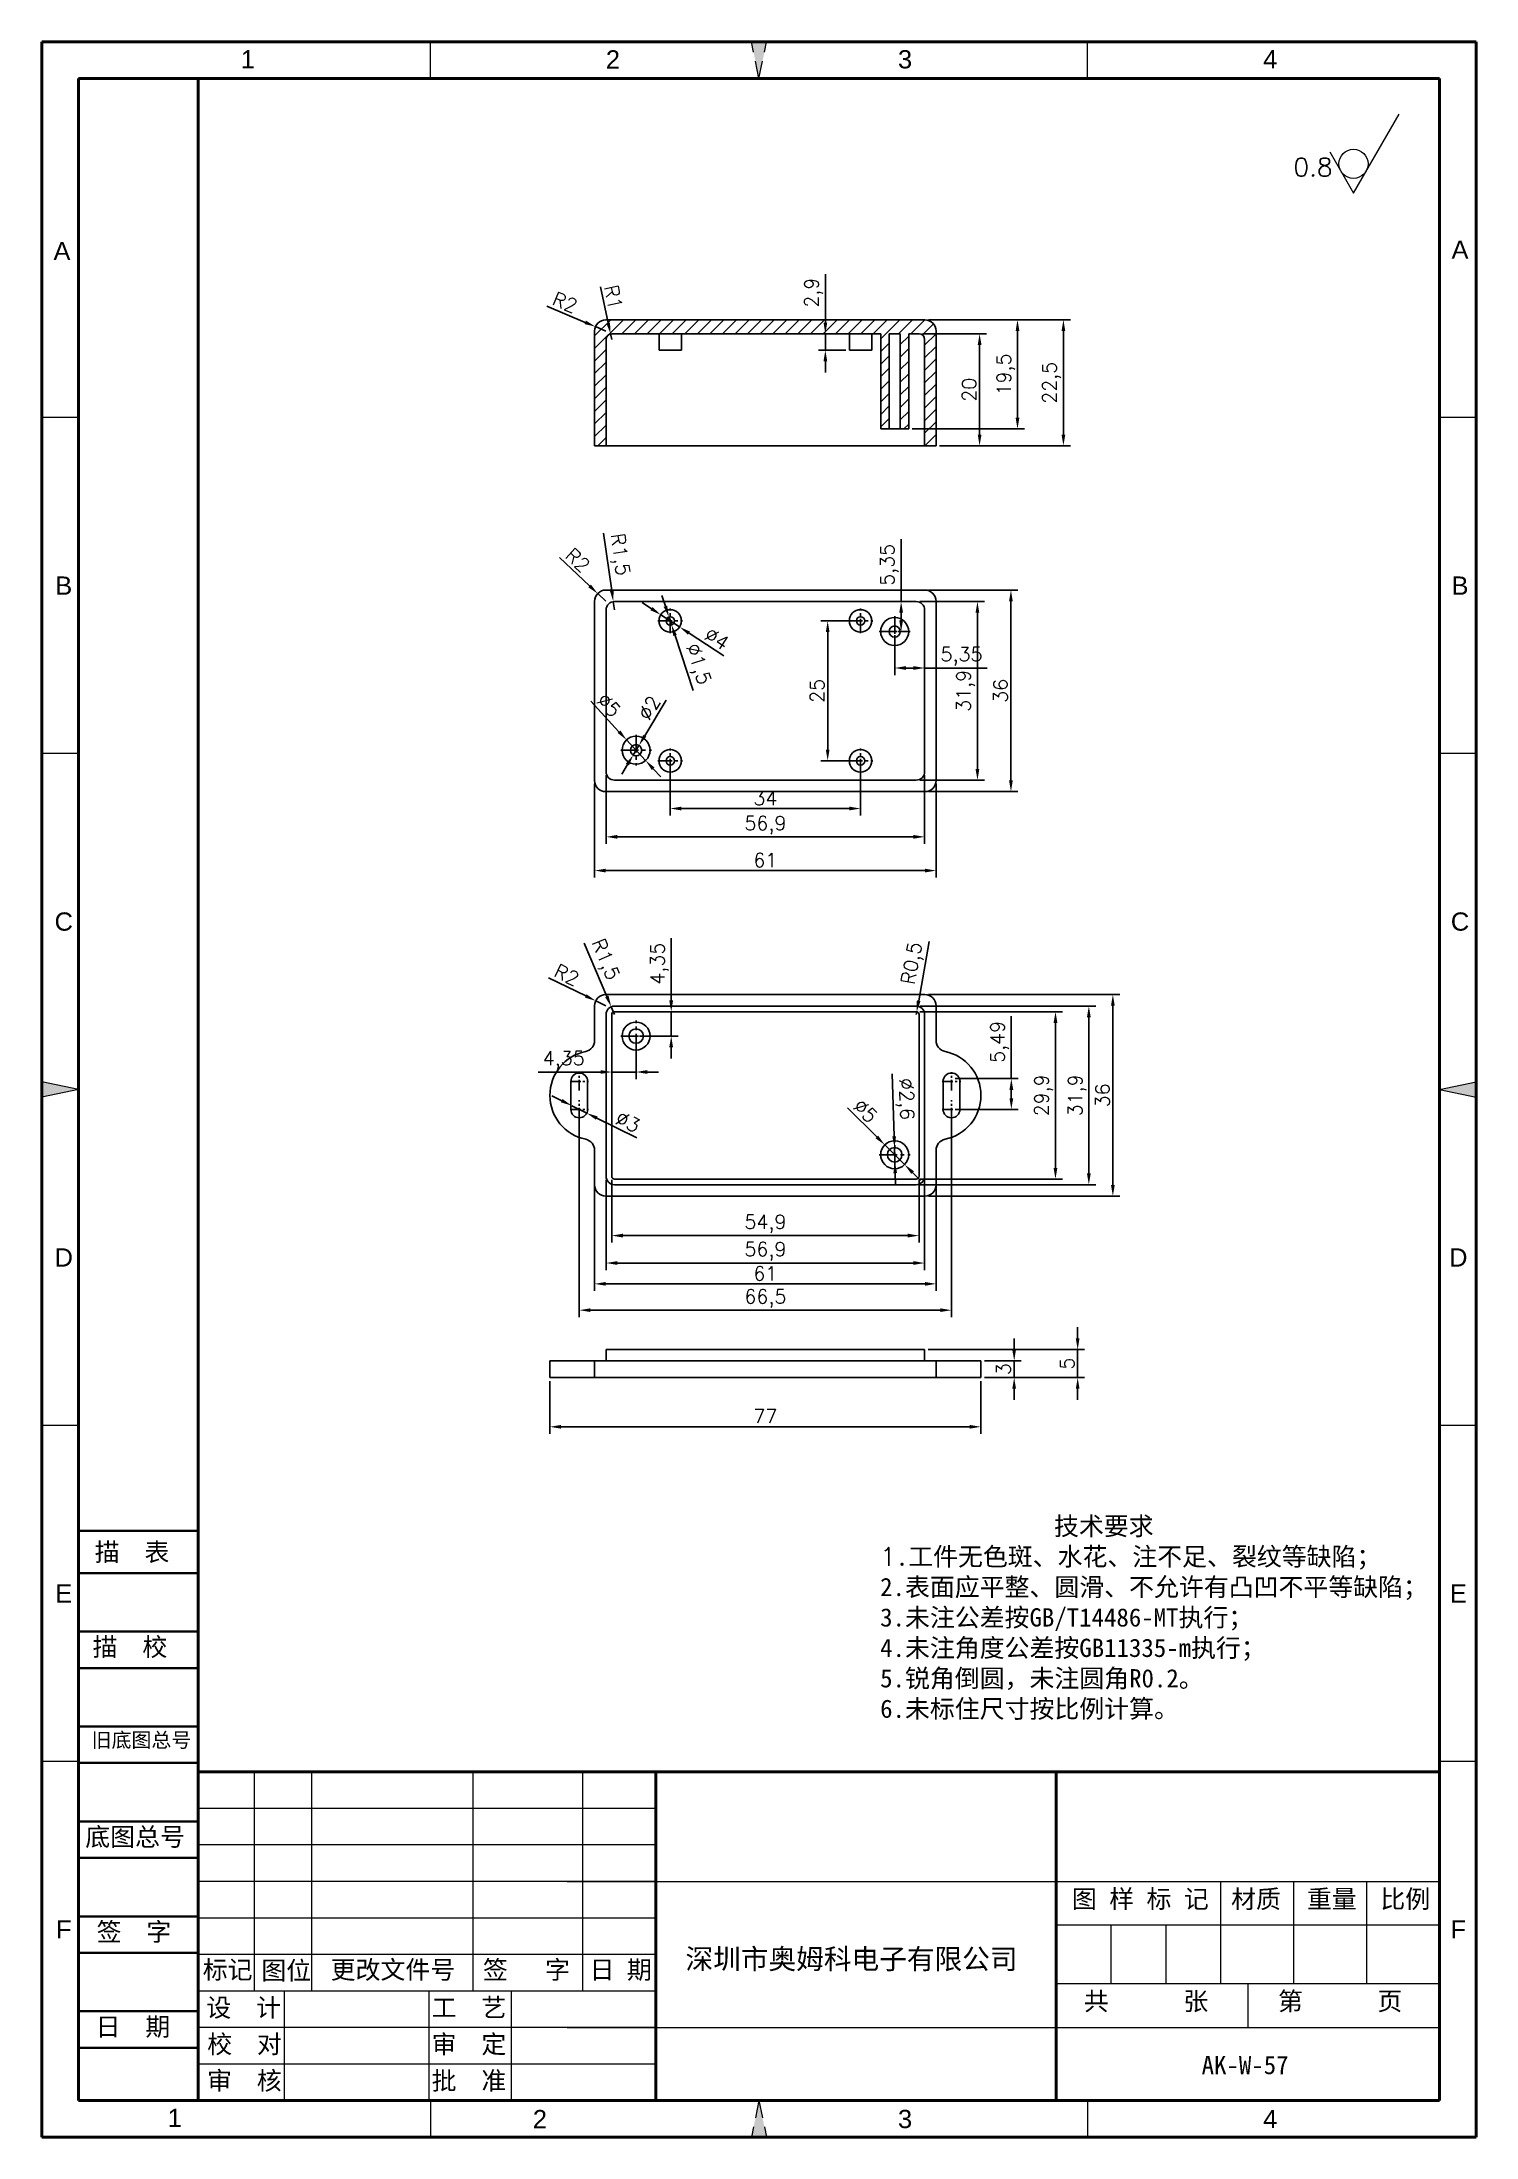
# Model space of a CAD drawing. Header units: millimetres. Extents: x 16928 to 17184, y 609 to 983.
import ezdxf
from ezdxf.enums import TextEntityAlignment as Align

# ---------------------------------------------------------------- set-up
doc = ezdxf.new("R2010")
doc.units = ezdxf.units.MM
for name, pattern in [('ACAD_ISO10W100', [18, 12, -3, 0, -3]), ('CENTER', [50.8, 31.75, -6.35, 6.35, -6.35]), ('HIDDEN2', [4.7625, 3.175, -1.5875])]:
    doc.linetypes.add(name, pattern=pattern)
for name, color, linetype, lineweight in [('dim', 82, 'Continuous', 9), ('图层1', 7, 'ACAD_ISO10W100', 15), ('图层2', 7, 'Continuous', 30), ('图层3', 7, 'Continuous', 15), ('图层4', 7, 'Continuous', 40), ('图层5', 7, 'HIDDEN2', 15), ('细实线', 3, 'Continuous', 18)]:
    doc.layers.add(name, color=color, linetype=linetype, lineweight=lineweight)
doc.layers.add('尺寸线', color=7, linetype='Continuous')
doc.styles.get("Standard").update_dxf_attribs({"font": 'txt', "bigfont": 'gbcbig.shx'})
doc.styles.add('样式 3', font='arial.ttf', dxfattribs={"height": 3.8})
doc.dimstyles.new('ISO-25', dxfattribs={"dimtxt": 2.5, "dimasz": 2.5, "dimexe": 1.25, "dimexo": 0.625, "dimtad": 1, "dimtxsty": 'Standard', "dimcen": 2.5, "dimadec": 0, "dimazin": 0, "dimtfac": 1, "dimtmove": 0, "dimatfit": 3, "dimfxl": 0, "dimarcsym": 0})

msp = doc.modelspace()

# ---------------------------------------------------------------- texts
at = {"layer": '图层1', "color": 0, "style": '样式 3'}
for s, p in [('B', (16931.881, 885.663)), ('B', (17181.314, 885.663)), ('C', (16931.881, 825.654)), ('C', (17181.314, 825.654)), ('D', (16931.881, 765.646)), ('D', (17181.008, 765.646)), ('E', (16931.881, 705.637)), ('E', (17181.008, 705.637)), ('F', (16931.881, 645.629)), ('F', (17181.008, 645.629))]:
    msp.add_text(s, height=3.261, dxfattribs=at).set_placement(p, align=Align.MIDDLE)
at = {"layer": '图层1', "color": 0, "attachment_point": 1}
for s, insert, char_height, width in [('{\\fSimSun|b0|i0|c134|p2;图 样 标 记}', (17111.979, 652.693), 3.26133, 40.46174), ('{\\fSimSun|b0|i0|c134|p2;材质 }', (17140.423, 652.68), 3.26133, 27.19987), ('{\\fSimSun|b0|i0|c134|p2;标记}', (16956.711, 640.046), 3.26133, 9.13172), ('{\\fSimSun|b0|i0|c134|p2;图位}', (16967.184, 639.914), 3.26133, 9.13172), ('{\\fSimSun|b0|i0|c134|p2;更改文件号}', (16979.566, 640.046), 3.26133, 27.19987), ('{\\fSimSun|b0|i0|c134|p2;深圳市奥姆科电子有限公司}', (17042.955, 642.156), 3.6237, 68.47092), ('{\\fSimSun|b0|i0|c134|p2;审  核}', (16957.478, 620.232), 3.26133, 26.44716), ('{\\fSimSun|b0|i0|c134|p2;批  准}', (16997.601, 620.232), 3.26133, 27.19987)]:
    msp.add_mtext(s, dxfattribs=dict(at, insert=insert, char_height=char_height, width=width))
at = {"layer": '图层2', "color": 0, "attachment_point": 1}
for s, insert, char_height, width in [('{\\fSimSun|b0|i0|c134|p2;描\\fSimSun|b0|i0|c0|p2;  \\fSimSun|b0|i0|c134|p2;表}', (16937.416, 714.666), 3.26129, 36.54498), ('{\\fSimSun|b0|i0|c134|p2;描\\fSimSun|b0|i0|c0|p2;  \\fSimSun|b0|i0|c134|p2;校}', (16937.044, 697.707), 3.26129, 36.54498), ('{\\fSimSun|b0|i0|c134|p2;旧底图总号}', (16936.86, 680.749), 2.60906, 36.54498), ('{\\fSimSun|b0|i0|c134|p2;底图总号}', (16935.729, 663.79), 3.26129, 36.54498), ('{\\fSimSun|b0|i0|c134|p2;重量 }', (17153.965, 652.68), 3.26133, 27.19987), ('{\\fSimSun|b0|i0|c134|p2;比例 }', (17167.086, 652.68), 3.26133, 27.19987), ('{\\fSimSun|b0|i0|c134|p2;签\\fSimSun|b0|i0|c0|p2;  \\fSimSun|b0|i0|c134|p2;字}', (16937.75, 646.831), 3.26129, 36.54498), ('{\\fSimSun|b0|i0|c134|p2;签   字}', (17006.762, 640.046), 3.26133, 27.19987), ('{\\fSimSun|b0|i0|c134|p2;日 期}', (17025.813, 640.046), 3.26133, 27.19987), ('{\\fSimSun|b0|i0|c134|p2;设  计}', (16957.352, 633.277), 3.26133, 25.28052), ('{\\fSimSun|b0|i0|c134|p2;工  艺}', (16997.601, 633.277), 3.26133, 27.19987), ('{\\fSimSun|b0|i0|c134|p2;共      张}', (17114.128, 634.43), 3.26133, 36.08359), ('{\\fSimSun|b0|i0|c134|p2;第      页}', (17148.806, 634.43), 3.26133, 33.49267), ('{\\fSimSun|b0|i0|c134|p2;日\\fSimSun|b0|i0|c0|p2;  \\fSimSun|b0|i0|c134|p2;期}', (16937.564, 629.872), 3.26129, 36.54498), ('{\\fSimSun|b0|i0|c134|p2;校  对}', (16957.509, 626.755), 3.26133, 23.64698), ('{\\fSimSun|b0|i0|c134|p2;审  定}', (16997.601, 626.755), 3.26133, 27.19987), ('{\\fSimSun|b0|i0|c134|p2;AK-W-57}', (17135.156, 623.017), 3.26133, 33.49267)]:
    msp.add_mtext(s, dxfattribs=dict(at, insert=insert, char_height=char_height, width=width))
at = {"layer": '图层3', "color": 0, "insert": (17077.726, 719.289), "char_height": 3.26133, "width": 154.47069, "attachment_point": 1}
msp.add_mtext('{\\fSimSun|b0|i0|c134|p54;              技术要求\\P}1{\\fSimSun|b0|i0|c134|p54;.工件无色斑、水花、注不足、裂纹等缺陷；\\P2.表面应平整、圆滑、不允许有凸凹不平等缺陷；\\P3.未注公差按GB/T14486-MT执行；\\P4.未注角度公差按GB11335-m执行；\\P5.锐角倒圆，未注圆角R0.2。}\\P{\\fSimSun|b0|i0|c134|p2;6.未标住尺寸按比例计算。}', dxfattribs=at)
at = {"layer": '图层5', "color": 0, "style": '样式 3'}
for s, p in [('1', (16964.766, 979.682)), ('2', (17029.992, 979.682)), ('3', (17082.174, 979.682)), ('4', (17147.4, 979.682)), ('A', (16931.564, 945.434)), ('A', (17181.314, 945.671)), ('1', (16951.72, 611.947)), ('2', (17016.947, 611.752)), ('3', (17082.174, 611.752)), ('4', (17147.4, 611.752))]:
    msp.add_text(s, height=3.261, dxfattribs=at).set_placement(p, align=Align.MIDDLE)
at = {"layer": '细实线', "color": 0, "insert": (17151.56, 962.041), "char_height": 3.2613, "width": 12.176, "attachment_point": 1}
msp.add_mtext('0.8', dxfattribs=at)

# ---------------------------------------------------------------- blocks, each defined once
blk = doc.blocks.new('*D436')
at = {"layer": 'Defpoints', "color": 0}
for p in [(17095.72, 747.19), (17101.67, 747.19), (17095.72, 744.19)]:
    blk.add_point(p, dxfattribs=at)
at = {"layer": 'dim', "color": 0, "lineweight": -2}
for p, q in [((17101.67, 749.19), (17101.67, 751.19)), ((17096.35, 747.19), (17102.92, 747.19)), ((17101.67, 744.19), (17101.67, 747.19)), ((17096.35, 744.19), (17102.92, 744.19)), ((17101.67, 742.19), (17101.67, 740.19))]:
    blk.add_line(p, q, dxfattribs=at)
at = {"layer": 'dim', "color": 0}
for points in [[(17101.33, 749.19), (17102, 749.19), (17101.67, 747.19)], [(17101.33, 742.19), (17102, 742.19), (17101.67, 744.19)]]:
    blk.add_solid(points, dxfattribs=at)
at = {"layer": 'dim', "color": 0, "insert": (17099.79, 745.69), "char_height": 2.5, "attachment_point": 5, "rotation": 90}
blk.add_mtext('3', dxfattribs=at)
blk = doc.blocks.new('*D437')
at = {"layer": 'Defpoints', "color": 0}
for p in [(17085.67, 749.19), (17113.01, 749.19), (17095.72, 744.19)]:
    blk.add_point(p, dxfattribs=at)
at = {"layer": 'dim', "color": 0, "lineweight": -2}
for p, q in [((17113.01, 751.19), (17113.01, 753.19)), ((17086.3, 749.19), (17114.26, 749.19)), ((17113.01, 744.19), (17113.01, 749.19)), ((17096.35, 744.19), (17114.26, 744.19)), ((17113.01, 742.19), (17113.01, 740.19))]:
    blk.add_line(p, q, dxfattribs=at)
at = {"layer": 'dim', "color": 0}
for points in [[(17112.68, 751.19), (17113.34, 751.19), (17113.01, 749.19)], [(17112.68, 742.19), (17113.34, 742.19), (17113.01, 744.19)]]:
    blk.add_solid(points, dxfattribs=at)
at = {"layer": 'dim', "color": 0, "insert": (17111.13, 746.69), "char_height": 2.5, "attachment_point": 5, "rotation": 90}
blk.add_mtext('5', dxfattribs=at)
blk = doc.blocks.new('*D438')
at = {"layer": 'Defpoints', "color": 0}
for p in [(17085.72, 812.6), (17119.3, 812.6), (17085.72, 776.6)]:
    blk.add_point(p, dxfattribs=at)
at = {"layer": 'dim', "color": 0, "lineweight": -2}
for p, q in [((17086.35, 812.6), (17120.55, 812.6)), ((17119.3, 778.6), (17119.3, 810.6)), ((17086.35, 776.6), (17120.55, 776.6))]:
    blk.add_line(p, q, dxfattribs=at)
at = {"layer": 'dim', "color": 0}
for points in [[(17118.96, 810.6), (17119.63, 810.6), (17119.3, 812.6)], [(17118.96, 778.6), (17119.63, 778.6), (17119.3, 776.6)]]:
    blk.add_solid(points, dxfattribs=at)
at = {"layer": 'dim', "color": 0, "insert": (17117.42, 794.6), "char_height": 2.5, "attachment_point": 5, "rotation": 90}
blk.add_mtext('36', dxfattribs=at)
blk = doc.blocks.new('*D439')
at = {"layer": 'Defpoints', "color": 0}
for p in [(17084.17, 810.55), (17115.01, 810.55), (17084.17, 778.65)]:
    blk.add_point(p, dxfattribs=at)
at = {"layer": 'dim', "color": 0, "lineweight": -2}
for p, q in [((17084.8, 810.55), (17116.26, 810.55)), ((17115.01, 780.65), (17115.01, 808.55)), ((17084.8, 778.65), (17116.26, 778.65))]:
    blk.add_line(p, q, dxfattribs=at)
at = {"layer": 'dim', "color": 0}
for points in [[(17114.67, 808.55), (17115.34, 808.55), (17115.01, 810.55)], [(17114.67, 780.65), (17115.34, 780.65), (17115.01, 778.65)]]:
    blk.add_solid(points, dxfattribs=at)
at = {"layer": 'dim', "color": 0, "insert": (17112.92, 794.6), "char_height": 2.5, "attachment_point": 5, "rotation": 90}
blk.add_mtext('31,9', dxfattribs=at)
blk = doc.blocks.new('*D440')
at = {"layer": 'Defpoints', "color": 0}
for p in [(17084.17, 809.55), (17084.17, 779.65), (17109.05, 779.65)]:
    blk.add_point(p, dxfattribs=at)
at = {"layer": 'dim', "color": 0, "lineweight": -2}
for p, q in [((17084.8, 809.55), (17110.3, 809.55)), ((17109.05, 807.55), (17109.05, 781.65)), ((17084.8, 779.65), (17110.3, 779.65))]:
    blk.add_line(p, q, dxfattribs=at)
at = {"layer": 'dim', "color": 0}
for points in [[(17108.71, 807.55), (17109.38, 807.55), (17109.05, 809.55)], [(17108.71, 781.65), (17109.38, 781.65), (17109.05, 779.65)]]:
    blk.add_solid(points, dxfattribs=at)
at = {"layer": 'dim', "color": 0, "insert": (17106.96, 794.6), "char_height": 2.5, "attachment_point": 5, "rotation": 90}
blk.add_mtext('29,9', dxfattribs=at)
blk = doc.blocks.new('*D441')
at = {"layer": 'Defpoints', "color": 0}
for p in [(17090.47, 797.59), (17101.16, 797.59), (17090.47, 792.1)]:
    blk.add_point(p, dxfattribs=at)
at = {"layer": 'dim', "color": 0, "lineweight": -2}
for p, q in [((17101.16, 797.59), (17101.16, 808.76)), ((17091.1, 797.59), (17102.41, 797.59)), ((17101.16, 794.1), (17101.16, 795.59)), ((17091.1, 792.1), (17102.41, 792.1))]:
    blk.add_line(p, q, dxfattribs=at)
at = {"layer": 'dim', "color": 0}
for points in [[(17100.83, 795.59), (17101.5, 795.59), (17101.16, 797.59)], [(17100.83, 794.1), (17101.5, 794.1), (17101.16, 792.1)]]:
    blk.add_solid(points, dxfattribs=at)
at = {"layer": 'dim', "color": 0, "insert": (17099.08, 804.17), "char_height": 2.5, "attachment_point": 5, "rotation": 90}
blk.add_mtext('5,49', dxfattribs=at)
blk = doc.blocks.new('*D442')
at = {"layer": 'Defpoints', "color": 0}
for p in [(17018.73, 744.19), (17095.72, 744.19), (17095.72, 735.4)]:
    blk.add_point(p, dxfattribs=at)
at = {"layer": 'dim', "color": 0, "lineweight": -2}
for p, q in [((17018.73, 743.57), (17018.73, 734.15)), ((17095.72, 743.57), (17095.72, 734.15)), ((17020.73, 735.4), (17093.72, 735.4))]:
    blk.add_line(p, q, dxfattribs=at)
at = {"layer": 'dim', "color": 0}
for points in [[(17020.73, 735.73), (17020.73, 735.06), (17018.73, 735.4)], [(17093.72, 735.73), (17093.72, 735.06), (17095.72, 735.4)]]:
    blk.add_solid(points, dxfattribs=at)
at = {"layer": 'dim', "color": 0, "insert": (17057.23, 737.27), "char_height": 2.5, "attachment_point": 5}
blk.add_mtext('77', dxfattribs=at)
blk = doc.blocks.new('*D443')
at = {"layer": 'Defpoints', "color": 0}
for p in [(17026.72, 779.65), (17087.72, 779.65), (17026.72, 760.93)]:
    blk.add_point(p, dxfattribs=at)
at = {"layer": 'dim', "color": 0, "lineweight": -2}
for p, q in [((17026.72, 779.02), (17026.72, 759.68)), ((17087.72, 779.02), (17087.72, 759.68)), ((17085.72, 760.93), (17028.72, 760.93))]:
    blk.add_line(p, q, dxfattribs=at)
at = {"layer": 'dim', "color": 0}
for points in [[(17028.72, 761.27), (17028.72, 760.6), (17026.72, 760.93)], [(17085.72, 761.27), (17085.72, 760.6), (17087.72, 760.93)]]:
    blk.add_solid(points, dxfattribs=at)
at = {"layer": 'dim', "color": 0, "insert": (17057.22, 762.81), "char_height": 2.5, "attachment_point": 5}
blk.add_mtext('61', dxfattribs=at)
blk = doc.blocks.new('*D444')
at = {"layer": 'Defpoints', "color": 0}
for p in [(17028.77, 780.15), (17085.67, 780.15), (17085.67, 764.65)]:
    blk.add_point(p, dxfattribs=at)
at = {"layer": 'dim', "color": 0, "lineweight": -2}
for p, q in [((17028.77, 779.52), (17028.77, 763.4)), ((17085.67, 779.52), (17085.67, 763.4)), ((17030.77, 764.65), (17083.67, 764.65))]:
    blk.add_line(p, q, dxfattribs=at)
at = {"layer": 'dim', "color": 0}
for points in [[(17030.77, 764.99), (17030.77, 764.32), (17028.77, 764.65)], [(17083.67, 764.99), (17083.67, 764.32), (17085.67, 764.65)]]:
    blk.add_solid(points, dxfattribs=at)
at = {"layer": 'dim', "color": 0, "insert": (17057.22, 766.74), "char_height": 2.5, "attachment_point": 5}
blk.add_mtext('56,9', dxfattribs=at)
blk = doc.blocks.new('*D445')
at = {"layer": 'Defpoints', "color": 0}
for p in [(17029.77, 780.15), (17084.67, 780.15), (17084.67, 769.55)]:
    blk.add_point(p, dxfattribs=at)
at = {"layer": 'dim', "color": 0, "lineweight": -2}
for p, q in [((17029.77, 779.52), (17029.77, 768.3)), ((17084.67, 779.52), (17084.67, 768.3)), ((17031.77, 769.55), (17082.67, 769.55))]:
    blk.add_line(p, q, dxfattribs=at)
at = {"layer": 'dim', "color": 0}
for points in [[(17031.77, 769.89), (17031.77, 769.22), (17029.77, 769.55)], [(17082.67, 769.89), (17082.67, 769.22), (17084.67, 769.55)]]:
    blk.add_solid(points, dxfattribs=at)
at = {"layer": 'dim', "color": 0, "insert": (17057.22, 771.64), "char_height": 2.5, "attachment_point": 5}
blk.add_mtext('54,9', dxfattribs=at)
blk = doc.blocks.new('*D446')
at = {"layer": 'Defpoints', "color": 0}
for p in [(17023.97, 792.1), (17090.47, 792.1), (17090.47, 756.23)]:
    blk.add_point(p, dxfattribs=at)
at = {"layer": 'dim', "color": 0, "lineweight": -2}
for p, q in [((17023.97, 791.47), (17023.97, 754.98)), ((17090.47, 791.47), (17090.47, 754.98)), ((17025.97, 756.23), (17088.47, 756.23))]:
    blk.add_line(p, q, dxfattribs=at)
at = {"layer": 'dim', "color": 0}
for points in [[(17025.97, 756.56), (17025.97, 755.9), (17023.97, 756.23)], [(17088.47, 756.56), (17088.47, 755.9), (17090.47, 756.23)]]:
    blk.add_solid(points, dxfattribs=at)
at = {"layer": 'dim', "color": 0, "insert": (17057.22, 758.31), "char_height": 2.5, "attachment_point": 5}
blk.add_mtext('66,5', dxfattribs=at)
blk = doc.blocks.new('*D447')
at = {"layer": 'Defpoints', "color": 0}
for p in [(17034.12, 809.55), (17040.4, 809.55), (17034.12, 805.2)]:
    blk.add_point(p, dxfattribs=at)
at = {"layer": 'dim', "color": 0, "lineweight": -2}
for p, q in [((17040.4, 811.55), (17040.4, 822.71)), ((17034.75, 809.55), (17041.65, 809.55)), ((17040.4, 805.2), (17040.4, 809.55)), ((17034.75, 805.2), (17041.65, 805.2)), ((17040.4, 803.2), (17040.4, 801.2))]:
    blk.add_line(p, q, dxfattribs=at)
at = {"layer": 'dim', "color": 0}
for points in [[(17040.06, 811.55), (17040.73, 811.55), (17040.4, 809.55)], [(17040.06, 803.2), (17040.73, 803.2), (17040.4, 805.2)]]:
    blk.add_solid(points, dxfattribs=at)
at = {"layer": 'dim', "color": 0, "insert": (17038.31, 818.13), "char_height": 2.5, "attachment_point": 5, "rotation": 90}
blk.add_mtext('4,35', dxfattribs=at)
blk = doc.blocks.new('*D448')
at = {"layer": 'Defpoints', "color": 0}
for p in [(17029.77, 805.2), (17034.12, 805.2), (17029.77, 798.77)]:
    blk.add_point(p, dxfattribs=at)
at = {"layer": 'dim', "color": 0, "lineweight": -2}
for p, q in [((17029.77, 804.57), (17029.77, 797.52)), ((17034.12, 804.57), (17034.12, 797.52)), ((17027.77, 798.77), (17016.61, 798.77)), ((17034.12, 798.77), (17029.77, 798.77)), ((17036.12, 798.77), (17038.12, 798.77))]:
    blk.add_line(p, q, dxfattribs=at)
at = {"layer": 'dim', "color": 0}
for points in [[(17027.77, 799.11), (17027.77, 798.44), (17029.77, 798.77)], [(17036.12, 799.11), (17036.12, 798.44), (17034.12, 798.77)]]:
    blk.add_solid(points, dxfattribs=at)
at = {"layer": 'dim', "color": 0, "insert": (17021.19, 800.86), "char_height": 2.5, "attachment_point": 5}
blk.add_mtext('4,35', dxfattribs=at)
blk = doc.blocks.new('*D449')
at = {"layer": 'Defpoints', "color": 0}
for p in [(17078.55, 785.76), (17082.1, 782.24)]:
    blk.add_point(p, dxfattribs=at)
at = {"layer": 'dim', "color": 0, "lineweight": -2}
for p, q in [((17071.87, 792.39), (17077.13, 787.17)), ((17082.1, 782.24), (17078.55, 785.76)), ((17083.52, 780.83), (17084.94, 779.42))]:
    blk.add_line(p, q, dxfattribs=at)
at = {"layer": 'dim', "color": 0}
for points in [[(17077.37, 787.4), (17076.9, 786.93), (17078.55, 785.76)], [(17083.75, 781.06), (17083.28, 780.59), (17082.1, 782.24)]]:
    blk.add_solid(points, dxfattribs=at)
at = {"layer": 'dim', "color": 0, "insert": (17075.11, 791.81), "char_height": 2.5, "attachment_point": 5, "rotation": 315.2265}
blk.add_mtext('∅5', dxfattribs=at)
blk = doc.blocks.new('*D450')
at = {"layer": 'Defpoints', "color": 0}
for p in [(17080.29, 785.3), (17080.36, 782.7)]:
    blk.add_point(p, dxfattribs=at)
at = {"layer": 'dim', "color": 0, "lineweight": -2}
for p, q in [((17079.89, 798.46), (17080.23, 787.3)), ((17080.36, 782.7), (17080.29, 785.3)), ((17080.42, 780.7), (17080.48, 778.7))]:
    blk.add_line(p, q, dxfattribs=at)
at = {"layer": 'dim', "color": 0}
for points in [[(17080.56, 787.31), (17079.89, 787.29), (17080.29, 785.3)], [(17080.76, 780.71), (17080.09, 780.69), (17080.36, 782.7)]]:
    blk.add_solid(points, dxfattribs=at)
at = {"layer": 'dim', "color": 0, "insert": (17082.11, 793.94), "char_height": 2.5, "attachment_point": 5, "rotation": 271.7258}
blk.add_mtext('∅2,6', dxfattribs=at)
blk = doc.blocks.new('*D451')
at = {"layer": 'Defpoints', "color": 0}
for p in [(17022.63, 792.76), (17025.32, 791.43)]:
    blk.add_point(p, dxfattribs=at)
at = {"layer": 'dim', "color": 0, "lineweight": -2}
for p, q in [((17020.84, 793.65), (17019.05, 794.54)), ((17022.63, 792.76), (17025.32, 791.43)), ((17034.26, 786.99), (17027.11, 790.54))]:
    blk.add_line(p, q, dxfattribs=at)
at = {"layer": 'dim', "color": 0}
for points in [[(17020.99, 793.95), (17020.69, 793.36), (17022.63, 792.76)], [(17027.26, 790.84), (17026.96, 790.24), (17025.32, 791.43)]]:
    blk.add_solid(points, dxfattribs=at)
at = {"layer": 'dim', "color": 0, "insert": (17032.67, 789.87), "char_height": 2.5, "attachment_point": 5, "rotation": 333.5917}
blk.add_mtext('∅3', dxfattribs=at)
blk = doc.blocks.new('*D452')
at = {"layer": 'Defpoints', "color": 0}
for p in [(17026.93, 811.48), (17028.72, 810.6)]:
    blk.add_point(p, dxfattribs=at)
at = {"layer": 'dim', "color": 0, "lineweight": -2}
for p, q in [((17018.47, 815.62), (17025.13, 812.36)), ((17028.72, 810.6), (17026.93, 811.48))]:
    blk.add_line(p, q, dxfattribs=at)
at = {"layer": 'dim', "color": 0}
blk.add_solid([(17025.28, 812.66), (17024.99, 812.06), (17026.93, 811.48)], dxfattribs=at)
at = {"layer": 'dim', "color": 0, "insert": (17021.73, 816.11), "char_height": 2.5, "attachment_point": 5, "rotation": 333.8895}
blk.add_mtext('R2', dxfattribs=at)
blk = doc.blocks.new('*D453')
at = {"layer": 'Defpoints', "color": 0}
for p in [(17029.69, 810.43), (17030.27, 809.05)]:
    blk.add_point(p, dxfattribs=at)
at = {"layer": 'dim', "color": 0, "lineweight": -2}
for p, q in [((17024.86, 821.78), (17028.91, 812.27)), ((17030.27, 809.05), (17029.69, 810.43))]:
    blk.add_line(p, q, dxfattribs=at)
at = {"layer": 'dim', "color": 0}
blk.add_solid([(17029.21, 812.4), (17028.6, 812.14), (17029.69, 810.43)], dxfattribs=at)
at = {"layer": 'dim', "color": 0, "insert": (17028.41, 818.76), "char_height": 2.5, "attachment_point": 5, "rotation": 293.0386}
blk.add_mtext('R1,5', dxfattribs=at)
blk = doc.blocks.new('*D454')
at = {"layer": 'Defpoints', "color": 0}
for p in [(17084.17, 809.05), (17084.26, 809.54)]:
    blk.add_point(p, dxfattribs=at)
at = {"layer": 'dim', "color": 0, "lineweight": -2}
for p, q in [((17086.5, 822.09), (17084.61, 811.51)), ((17084.17, 809.05), (17084.26, 809.54))]:
    blk.add_line(p, q, dxfattribs=at)
at = {"layer": 'dim', "color": 0}
blk.add_solid([(17084.28, 811.57), (17084.94, 811.45), (17084.26, 809.54)], dxfattribs=at)
at = {"layer": 'dim', "color": 0, "insert": (17083.68, 818.15), "char_height": 2.5, "attachment_point": 5, "rotation": 79.91}
blk.add_mtext('R0,5', dxfattribs=at)
blk = doc.blocks.new('*D455')
at = {"layer": 'Defpoints', "color": 0}
for p in [(17085.72, 933.14), (17110.46, 933.14), (17087.72, 910.64)]:
    blk.add_point(p, dxfattribs=at)
at = {"layer": 'dim', "color": 0, "lineweight": -2}
for p, q in [((17086.35, 933.14), (17111.71, 933.14)), ((17110.46, 912.64), (17110.46, 931.14)), ((17088.35, 910.64), (17111.71, 910.64))]:
    blk.add_line(p, q, dxfattribs=at)
at = {"layer": 'dim', "color": 0}
for points in [[(17110.13, 931.14), (17110.8, 931.14), (17110.46, 933.14)], [(17110.13, 912.64), (17110.8, 912.64), (17110.46, 910.64)]]:
    blk.add_solid(points, dxfattribs=at)
at = {"layer": 'dim', "color": 0, "insert": (17108.38, 921.89), "char_height": 2.5, "attachment_point": 5, "rotation": 90}
blk.add_mtext('22,5', dxfattribs=at)
blk = doc.blocks.new('*D456')
at = {"layer": 'Defpoints', "color": 0}
for p in [(17085.72, 933.14), (17102.26, 933.14), (17082.82, 913.64)]:
    blk.add_point(p, dxfattribs=at)
at = {"layer": 'dim', "color": 0, "lineweight": -2}
for p, q in [((17086.35, 933.14), (17103.51, 933.14)), ((17102.26, 915.64), (17102.26, 931.14)), ((17083.45, 913.64), (17103.51, 913.64))]:
    blk.add_line(p, q, dxfattribs=at)
at = {"layer": 'dim', "color": 0}
for points in [[(17101.93, 931.14), (17102.6, 931.14), (17102.26, 933.14)], [(17101.93, 915.64), (17102.6, 915.64), (17102.26, 913.64)]]:
    blk.add_solid(points, dxfattribs=at)
at = {"layer": 'dim', "color": 0, "insert": (17100.18, 923.39), "char_height": 2.5, "attachment_point": 5, "rotation": 90}
blk.add_mtext('19,5', dxfattribs=at)
blk = doc.blocks.new('*D457')
at = {"layer": 'Defpoints', "color": 0}
for p in [(17067.94, 930.64), (17072.22, 930.64), (17072.22, 927.74)]:
    blk.add_point(p, dxfattribs=at)
at = {"layer": 'dim', "color": 0, "lineweight": -2}
for p, q in [((17067.94, 932.64), (17067.94, 941.31)), ((17071.6, 930.64), (17066.69, 930.64)), ((17067.94, 927.74), (17067.94, 930.64)), ((17071.6, 927.74), (17066.69, 927.74)), ((17067.94, 925.74), (17067.94, 923.74))]:
    blk.add_line(p, q, dxfattribs=at)
at = {"layer": 'dim', "color": 0}
for points in [[(17067.61, 932.64), (17068.27, 932.64), (17067.94, 930.64)], [(17067.61, 925.74), (17068.27, 925.74), (17067.94, 927.74)]]:
    blk.add_solid(points, dxfattribs=at)
at = {"layer": 'dim', "color": 0, "insert": (17065.86, 937.98), "char_height": 2.5, "attachment_point": 5, "rotation": 90}
blk.add_mtext('2,9', dxfattribs=at)
blk = doc.blocks.new('*D458')
at = {"layer": 'Defpoints', "color": 0}
for p in [(17084.67, 930.64), (17095.49, 930.64), (17087.72, 910.64)]:
    blk.add_point(p, dxfattribs=at)
at = {"layer": 'dim', "color": 0, "lineweight": -2}
for p, q in [((17085.3, 930.64), (17096.74, 930.64)), ((17095.49, 912.64), (17095.49, 928.64)), ((17088.35, 910.64), (17096.74, 910.64))]:
    blk.add_line(p, q, dxfattribs=at)
at = {"layer": 'dim', "color": 0}
for points in [[(17095.16, 928.64), (17095.83, 928.64), (17095.49, 930.64)], [(17095.16, 912.64), (17095.83, 912.64), (17095.49, 910.64)]]:
    blk.add_solid(points, dxfattribs=at)
at = {"layer": 'dim', "color": 0, "insert": (17093.62, 920.64), "char_height": 2.5, "attachment_point": 5, "rotation": 90}
blk.add_mtext('20', dxfattribs=at)
blk = doc.blocks.new('*D459')
at = {"layer": 'Defpoints', "color": 0}
for p in [(17026.88, 931.92), (17028.72, 931.14)]:
    blk.add_point(p, dxfattribs=at)
at = {"layer": 'dim', "color": 0, "lineweight": -2}
for p, q in [((17018.19, 935.55), (17025.04, 932.69)), ((17028.72, 931.14), (17026.88, 931.92))]:
    blk.add_line(p, q, dxfattribs=at)
at = {"layer": 'dim', "color": 0}
blk.add_solid([(17025.16, 933), (17024.91, 932.38), (17026.88, 931.92)], dxfattribs=at)
at = {"layer": 'dim', "color": 0, "insert": (17021.42, 936.24), "char_height": 2.5, "attachment_point": 5, "rotation": 337.2725}
blk.add_mtext('R2', dxfattribs=at)
blk = doc.blocks.new('*D460')
at = {"layer": 'Defpoints', "color": 0}
for p in [(17029.56, 930.62), (17029.77, 929.64)]:
    blk.add_point(p, dxfattribs=at)
at = {"layer": 'dim', "color": 0, "lineweight": -2}
for p, q in [((17027.76, 939.01), (17029.14, 932.58)), ((17029.77, 929.64), (17029.56, 930.62))]:
    blk.add_line(p, q, dxfattribs=at)
at = {"layer": 'dim', "color": 0}
blk.add_solid([(17029.47, 932.65), (17028.82, 932.51), (17029.56, 930.62)], dxfattribs=at)
at = {"layer": 'dim', "color": 0, "insert": (17030.07, 937.17), "char_height": 2.5, "attachment_point": 5, "rotation": 282.1507}
blk.add_mtext('R1', dxfattribs=at)
blk = doc.blocks.new('*D461')
at = {"layer": 'Defpoints', "color": 0}
for p in [(17085.72, 884.86), (17101.09, 884.86), (17085.72, 848.86)]:
    blk.add_point(p, dxfattribs=at)
at = {"layer": 'dim', "color": 0, "lineweight": -2}
for p, q in [((17086.35, 884.86), (17102.34, 884.86)), ((17101.09, 850.86), (17101.09, 882.86)), ((17086.35, 848.86), (17102.34, 848.86))]:
    blk.add_line(p, q, dxfattribs=at)
at = {"layer": 'dim', "color": 0}
for points in [[(17100.76, 882.86), (17101.42, 882.86), (17101.09, 884.86)], [(17100.76, 850.86), (17101.42, 850.86), (17101.09, 848.86)]]:
    blk.add_solid(points, dxfattribs=at)
at = {"layer": 'dim', "color": 0, "insert": (17099.22, 866.86), "char_height": 2.5, "attachment_point": 5, "rotation": 90}
blk.add_mtext('36', dxfattribs=at)
blk = doc.blocks.new('*D462')
at = {"layer": 'Defpoints', "color": 0}
for p in [(17068.35, 879.36), (17074.22, 879.36), (17074.22, 854.36)]:
    blk.add_point(p, dxfattribs=at)
at = {"layer": 'dim', "color": 0, "lineweight": -2}
for p, q in [((17073.6, 879.36), (17067.1, 879.36)), ((17068.35, 856.36), (17068.35, 877.36)), ((17073.6, 854.36), (17067.1, 854.36))]:
    blk.add_line(p, q, dxfattribs=at)
at = {"layer": 'dim', "color": 0}
for points in [[(17068.02, 877.36), (17068.68, 877.36), (17068.35, 879.36)], [(17068.02, 856.36), (17068.68, 856.36), (17068.35, 854.36)]]:
    blk.add_solid(points, dxfattribs=at)
at = {"layer": 'dim', "color": 0, "insert": (17066.47, 866.86), "char_height": 2.5, "attachment_point": 5, "rotation": 90}
blk.add_mtext('25', dxfattribs=at)
blk = doc.blocks.new('*D463')
at = {"layer": 'Defpoints', "color": 0}
for p in [(17040.22, 854.36), (17074.22, 854.36), (17074.22, 845.84)]:
    blk.add_point(p, dxfattribs=at)
at = {"layer": 'dim', "color": 0, "lineweight": -2}
for p, q in [((17040.22, 853.73), (17040.22, 844.59)), ((17074.22, 853.73), (17074.22, 844.59)), ((17042.22, 845.84), (17072.22, 845.84))]:
    blk.add_line(p, q, dxfattribs=at)
at = {"layer": 'dim', "color": 0}
for points in [[(17042.22, 846.18), (17042.22, 845.51), (17040.22, 845.84)], [(17072.22, 846.18), (17072.22, 845.51), (17074.22, 845.84)]]:
    blk.add_solid(points, dxfattribs=at)
at = {"layer": 'dim', "color": 0, "insert": (17057.22, 847.72), "char_height": 2.5, "attachment_point": 5}
blk.add_mtext('34', dxfattribs=at)
blk = doc.blocks.new('*D464')
at = {"layer": 'Defpoints', "color": 0}
for p in [(17028.77, 852.41), (17085.67, 852.41), (17085.67, 840.78)]:
    blk.add_point(p, dxfattribs=at)
at = {"layer": 'dim', "color": 0, "lineweight": -2}
for p, q in [((17028.77, 851.78), (17028.77, 839.53)), ((17085.67, 851.78), (17085.67, 839.53)), ((17030.77, 840.78), (17083.67, 840.78))]:
    blk.add_line(p, q, dxfattribs=at)
at = {"layer": 'dim', "color": 0}
for points in [[(17030.77, 841.12), (17030.77, 840.45), (17028.77, 840.78)], [(17083.67, 841.12), (17083.67, 840.45), (17085.67, 840.78)]]:
    blk.add_solid(points, dxfattribs=at)
at = {"layer": 'dim', "color": 0, "insert": (17057.22, 842.87), "char_height": 2.5, "attachment_point": 5}
blk.add_mtext('56,9', dxfattribs=at)
blk = doc.blocks.new('*D465')
at = {"layer": 'Defpoints', "color": 0}
for p in [(17026.72, 850.86), (17087.72, 850.86), (17087.72, 834.76)]:
    blk.add_point(p, dxfattribs=at)
at = {"layer": 'dim', "color": 0, "lineweight": -2}
for p, q in [((17026.72, 850.23), (17026.72, 833.51)), ((17087.72, 850.23), (17087.72, 833.51)), ((17028.72, 834.76), (17085.72, 834.76))]:
    blk.add_line(p, q, dxfattribs=at)
at = {"layer": 'dim', "color": 0}
for points in [[(17028.72, 835.09), (17028.72, 834.42), (17026.72, 834.76)], [(17085.72, 835.09), (17085.72, 834.42), (17087.72, 834.76)]]:
    blk.add_solid(points, dxfattribs=at)
at = {"layer": 'dim', "color": 0, "insert": (17057.22, 836.63), "char_height": 2.5, "attachment_point": 5}
blk.add_mtext('61', dxfattribs=at)
blk = doc.blocks.new('*D466')
at = {"layer": 'Defpoints', "color": 0}
for p in [(17084.22, 882.81), (17095.11, 882.81), (17084.22, 850.91)]:
    blk.add_point(p, dxfattribs=at)
at = {"layer": 'dim', "color": 0, "lineweight": -2}
for p, q in [((17084.84, 882.81), (17096.36, 882.81)), ((17095.11, 852.91), (17095.11, 880.81)), ((17084.84, 850.91), (17096.36, 850.91))]:
    blk.add_line(p, q, dxfattribs=at)
at = {"layer": 'dim', "color": 0}
for points in [[(17094.77, 880.81), (17095.44, 880.81), (17095.11, 882.81)], [(17094.77, 852.91), (17095.44, 852.91), (17095.11, 850.91)]]:
    blk.add_solid(points, dxfattribs=at)
at = {"layer": 'dim', "color": 0, "insert": (17093.02, 866.86), "char_height": 2.5, "attachment_point": 5, "rotation": 90}
blk.add_mtext('31,9', dxfattribs=at)
blk = doc.blocks.new('*D467')
at = {"layer": 'Defpoints', "color": 0}
for p in [(17080.32, 877.46), (17085.67, 877.46), (17085.67, 870.94)]:
    blk.add_point(p, dxfattribs=at)
at = {"layer": 'dim', "color": 0, "lineweight": -2}
for p, q in [((17080.32, 876.83), (17080.32, 869.69)), ((17085.67, 876.83), (17085.67, 869.69)), ((17082.32, 870.94), (17083.67, 870.94)), ((17085.67, 870.94), (17096.84, 870.94))]:
    blk.add_line(p, q, dxfattribs=at)
at = {"layer": 'dim', "color": 0}
for points in [[(17082.32, 871.28), (17082.32, 870.61), (17080.32, 870.94)], [(17083.67, 871.28), (17083.67, 870.61), (17085.67, 870.94)]]:
    blk.add_solid(points, dxfattribs=at)
at = {"layer": 'dim', "color": 0, "insert": (17092.26, 873.03), "char_height": 2.5, "attachment_point": 5}
blk.add_mtext('5,35', dxfattribs=at)
blk = doc.blocks.new('*D468')
at = {"layer": 'Defpoints', "color": 0}
for p in [(17080.32, 882.81), (17081.47, 882.81), (17080.32, 877.46)]:
    blk.add_point(p, dxfattribs=at)
at = {"layer": 'dim', "color": 0, "lineweight": -2}
for p, q in [((17081.47, 882.81), (17081.47, 893.98)), ((17080.95, 882.81), (17082.72, 882.81)), ((17081.47, 879.46), (17081.47, 880.81)), ((17080.95, 877.46), (17082.72, 877.46))]:
    blk.add_line(p, q, dxfattribs=at)
at = {"layer": 'dim', "color": 0}
for points in [[(17081.14, 880.81), (17081.81, 880.81), (17081.47, 882.81)], [(17081.14, 879.46), (17081.81, 879.46), (17081.47, 877.46)]]:
    blk.add_solid(points, dxfattribs=at)
at = {"layer": 'dim', "color": 0, "insert": (17079.39, 889.39), "char_height": 2.5, "attachment_point": 5, "rotation": 90}
blk.add_mtext('5,35', dxfattribs=at)
blk = doc.blocks.new('*D469')
at = {"layer": 'Defpoints', "color": 0}
for p in [(17038.55, 880.45), (17041.9, 878.27)]:
    blk.add_point(p, dxfattribs=at)
at = {"layer": 'dim', "color": 0, "lineweight": -2}
for p, q in [((17036.87, 881.54), (17035.2, 882.63)), ((17038.55, 880.45), (17041.9, 878.27)), ((17049.79, 873.13), (17043.58, 877.18))]:
    blk.add_line(p, q, dxfattribs=at)
at = {"layer": 'dim', "color": 0}
for points in [[(17037.06, 881.82), (17036.69, 881.26), (17038.55, 880.45)], [(17043.76, 877.45), (17043.39, 876.9), (17041.9, 878.27)]]:
    blk.add_solid(points, dxfattribs=at)
at = {"layer": 'dim', "color": 0, "insert": (17048.55, 876.18), "char_height": 2.5, "attachment_point": 5, "rotation": 326.9207}
blk.add_mtext('∅4', dxfattribs=at)
blk = doc.blocks.new('*D470')
at = {"layer": 'Defpoints', "color": 0}
for p in [(17039.99, 880.07), (17040.46, 878.65)]:
    blk.add_point(p, dxfattribs=at)
at = {"layer": 'dim', "color": 0, "lineweight": -2}
for p, q in [((17039.37, 881.97), (17038.74, 883.87)), ((17039.99, 880.07), (17040.46, 878.65)), ((17044.31, 866.93), (17041.08, 876.75))]:
    blk.add_line(p, q, dxfattribs=at)
at = {"layer": 'dim', "color": 0}
for points in [[(17039.68, 882.08), (17039.05, 881.87), (17039.99, 880.07)], [(17041.4, 876.85), (17040.77, 876.64), (17040.46, 878.65)]]:
    blk.add_solid(points, dxfattribs=at)
at = {"layer": 'dim', "color": 0, "insert": (17044.99, 871.54), "char_height": 2.5, "attachment_point": 5, "rotation": 288.2166}
blk.add_mtext('∅1,5', dxfattribs=at)
blk = doc.blocks.new('*D471')
at = {"layer": 'Defpoints', "color": 0}
for p in [(17032.43, 858.1), (17035.82, 854.42)]:
    blk.add_point(p, dxfattribs=at)
at = {"layer": 'dim', "color": 0, "lineweight": -2}
for p, q in [((17026.04, 865.01), (17031.07, 859.57)), ((17035.82, 854.42), (17032.43, 858.1)), ((17037.18, 852.95), (17038.53, 851.48))]:
    blk.add_line(p, q, dxfattribs=at)
at = {"layer": 'dim', "color": 0}
for points in [[(17031.32, 859.79), (17030.83, 859.34), (17032.43, 858.1)], [(17037.42, 853.18), (17036.93, 852.73), (17035.82, 854.42)]]:
    blk.add_solid(points, dxfattribs=at)
at = {"layer": 'dim', "color": 0, "insert": (17029.26, 864.3), "char_height": 2.5, "attachment_point": 5, "rotation": 312.7109}
blk.add_mtext('∅5', dxfattribs=at)
blk = doc.blocks.new('*D472')
at = {"layer": 'Defpoints', "color": 0}
for p in [(17034.64, 857.12), (17033.61, 855.4)]:
    blk.add_point(p, dxfattribs=at)
at = {"layer": 'dim', "color": 0, "lineweight": -2}
for p, q in [((17039.49, 865.19), (17035.67, 858.83)), ((17033.61, 855.4), (17034.64, 857.12)), ((17032.58, 853.69), (17031.55, 851.97))]:
    blk.add_line(p, q, dxfattribs=at)
at = {"layer": 'dim', "color": 0}
for points in [[(17035.39, 859), (17035.96, 858.66), (17034.64, 857.12)], [(17032.29, 853.86), (17032.86, 853.52), (17033.61, 855.4)]]:
    blk.add_solid(points, dxfattribs=at)
at = {"layer": 'dim', "color": 0, "insert": (17036.49, 863.83), "char_height": 2.5, "attachment_point": 5, "rotation": 58.9747}
blk.add_mtext('∅2', dxfattribs=at)
blk = doc.blocks.new('*D473')
at = {"layer": 'Defpoints', "color": 0}
for p in [(17027.27, 884.23), (17028.72, 882.86)]:
    blk.add_point(p, dxfattribs=at)
at = {"layer": 'dim', "color": 0, "lineweight": -2}
for p, q in [((17020.43, 890.7), (17025.82, 885.61)), ((17028.72, 882.86), (17027.27, 884.23))]:
    blk.add_line(p, q, dxfattribs=at)
at = {"layer": 'dim', "color": 0}
blk.add_solid([(17026.05, 885.85), (17025.59, 885.36), (17027.27, 884.23)], dxfattribs=at)
at = {"layer": 'dim', "color": 0, "insert": (17023.69, 890.2), "char_height": 2.5, "attachment_point": 5, "rotation": 316.6011}
blk.add_mtext('R2', dxfattribs=at)
blk = doc.blocks.new('*D474')
at = {"layer": 'Defpoints', "color": 0}
for p in [(17030.06, 882.79), (17030.27, 881.31)]:
    blk.add_point(p, dxfattribs=at)
at = {"layer": 'dim', "color": 0, "lineweight": -2}
for p, q in [((17028.33, 895), (17029.78, 884.77)), ((17030.27, 881.31), (17030.06, 882.79))]:
    blk.add_line(p, q, dxfattribs=at)
at = {"layer": 'dim', "color": 0}
blk.add_solid([(17030.11, 884.82), (17029.45, 884.73), (17030.06, 882.79)], dxfattribs=at)
at = {"layer": 'dim', "color": 0, "insert": (17030.98, 891.17), "char_height": 2.5, "attachment_point": 5, "rotation": 278.0877}
blk.add_mtext('R1,5', dxfattribs=at)

# ---------------------------------------------------------------- dimensions: what is measured, and where the dimension line sits
at = {"layer": 'dim'}
for center, mpoint, picture, middle in [((17029.775, 929.644), (17029.564, 930.622), '*D460', (17030.073, 937.167)), ((17028.725, 931.144), (17026.88, 931.917), '*D459', (17021.417, 936.238)), ((17030.275, 881.309), (17030.064, 882.794), '*D474', (17030.977, 891.172)), ((17028.725, 882.859), (17027.272, 884.233), '*D473', (17023.686, 890.204)), ((17030.275, 809.047), (17029.688, 810.428), '*D453', (17028.409, 818.758)), ((17084.175, 809.047), (17084.262, 809.54), '*D454', (17083.679, 818.15)), ((17028.725, 810.597), (17026.929, 811.478), '*D452', (17021.73, 816.114))]:
    dim = msp.add_radius_dim(center=center, mpoint=mpoint, dimstyle='ISO-25', override={"dimasz": 2}, dxfattribs=at)
    dim.commit()
    dim.dimension.update_dxf_attribs({"geometry": picture, "text_midpoint": middle})
for base, p1, p2, picture, middle in [((17067.941, 930.644), (17072.225, 927.744), (17072.225, 930.644), '*D457', (17065.858, 937.977)), ((17102.264, 933.144), (17082.825, 913.644), (17085.725, 933.144), '*D456', (17100.181, 923.394)), ((17110.464, 933.144), (17087.725, 910.644), (17085.725, 933.144), '*D455', (17108.38, 921.894)), ((17095.495, 930.644), (17087.725, 910.644), (17084.675, 930.644), '*D458', (17093.62, 920.644)), ((17081.474, 882.809), (17080.325, 877.459), (17080.325, 882.809), '*D468', (17079.391, 889.392)), ((17101.091, 884.859), (17085.725, 848.859), (17085.725, 884.859), '*D461', (17099.216, 866.859)), ((17095.107, 882.809), (17084.219, 850.909), (17084.219, 882.809), '*D466', (17093.024, 866.859)), ((17068.349, 879.359), (17074.225, 854.359), (17074.225, 879.359), '*D462', (17066.474, 866.859)), ((17040.397, 809.547), (17034.125, 805.197), (17034.125, 809.547), '*D447', (17038.313, 818.131)), ((17119.295, 812.597), (17085.725, 776.597), (17085.725, 812.597), '*D438', (17117.42, 794.597)), ((17115.006, 810.547), (17084.175, 778.647), (17084.175, 810.547), '*D439', (17112.923, 794.597)), ((17109.047, 779.647), (17084.175, 809.547), (17084.175, 779.647), '*D440', (17106.964, 794.597)), ((17101.162, 797.591), (17090.475, 792.097), (17090.475, 797.591), '*D441', (17099.078, 804.174)), ((17113.008, 749.191), (17095.725, 744.191), (17085.675, 749.191), '*D437', (17111.133, 746.691)), ((17101.665, 747.191), (17095.725, 744.191), (17095.725, 747.191), '*D436', (17099.79, 745.691))]:
    dim = msp.add_linear_dim(base=base, p1=p1, p2=p2, angle=90, dimstyle='ISO-25', override={"dimasz": 2}, dxfattribs=at)
    dim.commit()
    dim.dimension.update_dxf_attribs({"geometry": picture, "text_midpoint": middle})
for p1, p2, picture, middle in [((17039.99, 880.071), (17040.459, 878.646), '*D470', (17044.991, 871.54)), ((17038.549, 880.45), (17041.901, 878.267), '*D469', (17048.545, 876.177)), ((17035.821, 854.422), (17032.429, 858.096), '*D471', (17029.257, 864.297)), ((17033.609, 855.402), (17034.64, 857.116), '*D472', (17036.491, 863.831)), ((17080.364, 782.698), (17080.286, 785.297), '*D450', (17082.11, 793.939)), ((17082.1, 782.237), (17078.55, 785.758), '*D449', (17075.108, 791.814))]:
    dim = msp.add_diameter_dim_2p(p1=p1, p2=p2, dimstyle='ISO-25', override={"dimasz": 2}, dxfattribs=at)
    dim.commit()
    dim.dimension.update_dxf_attribs({"geometry": picture, "text_midpoint": middle})
for base, p1, p2, picture, middle in [((17085.675, 870.945), (17080.325, 877.459), (17085.675, 877.459), '*D467', (17092.258, 873.028)), ((17074.225, 845.844), (17040.225, 854.359), (17074.225, 854.359), '*D463', (17057.225, 847.719)), ((17087.725, 834.758), (17026.725, 850.859), (17087.725, 850.859), '*D465', (17057.225, 836.633)), ((17085.675, 840.782), (17028.775, 852.409), (17085.675, 852.409), '*D464', (17057.225, 842.865)), ((17029.775, 798.772), (17034.125, 805.197), (17029.775, 805.197), '*D448', (17021.191, 800.855)), ((17090.475, 756.229), (17023.975, 792.097), (17090.475, 792.097), '*D446', (17057.225, 758.312)), ((17026.725, 760.934), (17087.725, 779.647), (17026.725, 779.647), '*D443', (17057.225, 762.809)), ((17085.675, 764.654), (17028.775, 780.147), (17085.675, 780.147), '*D444', (17057.225, 766.737)), ((17084.675, 769.554), (17029.775, 780.147), (17084.675, 780.147), '*D445', (17057.225, 771.638)), ((17095.725, 735.398), (17018.729, 744.191), (17095.725, 744.191), '*D442', (17057.227, 737.273))]:
    dim = msp.add_linear_dim(base=base, p1=p1, p2=p2, dimstyle='ISO-25', override={"dimasz": 2}, dxfattribs=at)
    dim.commit()
    dim.dimension.update_dxf_attribs({"geometry": picture, "text_midpoint": middle})
dim = msp.add_diameter_dim_2p(p1=(17022.631, 792.765), p2=(17025.318, 791.43), dimstyle='ISO-25', override={"dimasz": 2}, dxfattribs=at)
dim.commit()
dim.dimension.update_dxf_attribs({"geometry": '*D451', "text_midpoint": (17031.839, 788.192), "dimtype": 163})

# ---------------------------------------------------------------- hatches: boundary and pattern name
h = msp.add_hatch()
h.set_pattern_fill('ANSI31', color=8, scale=0.5, style=0)
h.set_pattern_definition([(45, (2033.1683, 545.3342), (-1.12253202, 1.12253202), [])])
h.paths.add_polyline_path([(17028.725, 933.144, 0.4142136), (17026.725, 931.144), (17026.725, 910.644), (17028.775, 910.644), (17028.775, 929.644, -0.4142136), (17029.775, 930.644), (17077.825, 930.644), (17077.825, 913.644), (17079.325, 913.644), (17079.325, 930.644), (17081.325, 930.644), (17081.325, 913.644), (17082.825, 913.644), (17082.825, 930.644), (17084.675, 930.644, -0.4142136), (17085.675, 929.644), (17085.675, 910.644), (17087.725, 910.644), (17087.725, 931.144, 0.4142136), (17085.725, 933.144)])
at = {"layer": '图层1'}
for points in [[(16934.501, 795.65), (16927.978, 796.993), (16927.978, 794.308)], [(17177.665, 795.65), (17184.188, 796.993), (17184.188, 794.308)]]:
    msp.add_hatch(color=0, dxfattribs=at).paths.add_polyline_path(points)
at = {"layer": '图层5'}
for points in [[(17056.083, 976.263), (17054.741, 982.785), (17057.425, 982.785)], [(17056.083, 615.038), (17054.741, 608.515), (17057.425, 608.515)]]:
    msp.add_hatch(color=0, dxfattribs=at).paths.add_polyline_path(points)

# ---------------------------------------------------------------- linework, layer by layer
for p, q in [((17028.725, 933.144), (17085.725, 933.144)), ((17026.725, 910.644), (17026.725, 931.144)), ((17028.775, 910.644), (17028.775, 929.644)), ((17077.825, 930.644), (17029.775, 930.644)), ((17038.225, 927.744), (17038.225, 930.644)), ((17042.225, 930.644), (17042.225, 927.744)), ((17072.225, 927.744), (17072.225, 930.644)), ((17076.225, 930.644), (17076.225, 927.744)), ((17077.825, 913.644), (17077.825, 930.644)), ((17079.325, 913.644), (17079.325, 930.644)), ((17081.325, 930.644), (17079.325, 930.644)), ((17081.325, 913.644), (17081.325, 930.644)), ((17084.675, 930.644), (17082.825, 930.644)), ((17082.825, 930.644), (17082.825, 913.644)), ((17085.675, 910.644), (17085.675, 929.644)), ((17087.725, 931.144), (17087.725, 910.644)), ((17042.225, 927.744), (17038.225, 927.744)), ((17076.225, 927.744), (17072.225, 927.744)), ((17082.825, 913.644), (17077.825, 913.644)), ((17087.725, 910.644), (17026.725, 910.644)), ((17028.725, 884.859), (17085.725, 884.859)), ((17026.725, 876.657), (17026.725, 882.859)), ((17087.725, 882.859), (17087.725, 876.657)), ((17026.725, 876.657), (17026.725, 857.061)), ((17087.725, 876.657), (17087.725, 857.061)), ((17026.725, 850.859), (17026.725, 857.061)), ((17087.725, 857.061), (17087.725, 850.859)), ((17085.725, 848.859), (17028.725, 848.859)), ((17085.725, 812.597), (17028.725, 812.597)), ((17026.725, 810.597), (17026.725, 804.395)), ((17087.725, 804.395), (17087.725, 810.597)), ((17022.475, 797.097), (17022.475, 792.097)), ((17025.475, 792.097), (17025.475, 797.097)), ((17088.975, 792.097), (17088.975, 797.097)), ((17091.975, 797.097), (17091.975, 792.097)), ((17026.725, 784.799), (17026.725, 778.597)), ((17087.725, 778.597), (17087.725, 784.799)), ((17028.725, 776.597), (17085.725, 776.597)), ((17028.775, 747.191), (17028.775, 749.191)), ((17028.775, 749.191), (17085.675, 749.191)), ((17085.675, 749.191), (17085.675, 747.191)), ((17018.725, 744.191), (17018.725, 747.191)), ((17018.725, 747.191), (17028.775, 747.191)), ((17026.725, 747.191), (17026.725, 744.191)), ((17028.775, 747.191), (17085.675, 747.191)), ((17095.725, 747.191), (17085.675, 747.191)), ((17087.725, 747.191), (17087.725, 744.191)), ((17095.725, 744.191), (17095.725, 747.191)), ((17028.775, 744.191), (17018.725, 744.191)), ((17085.675, 744.191), (17028.775, 744.191)), ((17085.675, 744.191), (17095.725, 744.191))]:
    msp.add_line(p, q)
at = {"color": 1, "linetype": 'CENTER', "ltscale": 0.08}
for p, q in [((17040.225, 877.159), (17040.225, 881.559)), ((17074.225, 877.159), (17074.225, 881.559)), ((17038.025, 879.359), (17042.425, 879.359)), ((17072.025, 879.359), (17076.425, 879.359)), ((17038.025, 854.359), (17042.425, 854.359)), ((17040.225, 852.159), (17040.225, 856.559)), ((17072.025, 854.359), (17076.425, 854.359)), ((17074.225, 852.159), (17074.225, 856.559))]:
    msp.add_line(p, q, dxfattribs=at)
at = {"color": 1, "linetype": 'CENTER', "ltscale": 0.1}
for p, q in [((17080.325, 880.209), (17080.325, 874.709)), ((17077.575, 877.459), (17083.075, 877.459)), ((17034.125, 859.009), (17034.125, 853.509)), ((17031.375, 856.259), (17036.875, 856.259)), ((17031.375, 805.197), (17036.875, 805.197)), ((17034.125, 802.447), (17034.125, 807.947)), ((17080.325, 781.247), (17080.325, 786.747)), ((17077.575, 783.997), (17083.075, 783.997))]:
    msp.add_line(p, q, dxfattribs=at)
at = {"color": 1, "linetype": 'CENTER', "ltscale": 0.06}
for p, q in [((17023.975, 795.447), (17023.975, 798.747)), ((17090.475, 795.447), (17090.475, 798.747)), ((17022.325, 797.097), (17025.625, 797.097)), ((17023.975, 790.447), (17023.975, 793.747)), ((17088.825, 797.097), (17092.125, 797.097)), ((17090.475, 790.447), (17090.475, 793.747)), ((17022.325, 792.097), (17025.625, 792.097)), ((17088.825, 792.097), (17092.125, 792.097))]:
    msp.add_line(p, q, dxfattribs=at)
for points in [[(17030.275, 882.809), (17084.175, 882.809, -0.4142136), (17085.675, 881.309), (17085.675, 852.409, -0.4142136), (17084.175, 850.909), (17030.275, 850.909, -0.4142136), (17028.775, 852.409), (17028.775, 881.309, -0.4142136)], [(17030.275, 778.647), (17084.175, 778.647, 0.4142136), (17085.675, 780.147), (17085.675, 809.047, 0.4142136), (17084.175, 810.547), (17030.275, 810.547, 0.4142136), (17028.775, 809.047), (17028.775, 780.147, 0.4142136)], [(17030.275, 779.647), (17084.175, 779.647, 0.4142136), (17084.675, 780.147), (17084.675, 809.047, 0.4142136), (17084.175, 809.547), (17030.275, 809.547, 0.4142136), (17029.775, 809.047), (17029.775, 780.147, 0.4142136)]]:
    msp.add_lwpolyline(points, format="xyb", close=True)
for centre, radius in [((17040.225, 879.359), 2), ((17040.225, 879.359), 0.75), ((17074.225, 879.359), 2), ((17074.225, 879.359), 0.75), ((17080.325, 877.459), 2.5), ((17080.325, 877.459), 1), ((17034.125, 856.259), 2.5), ((17034.125, 856.259), 1), ((17040.225, 854.359), 2), ((17040.225, 854.359), 0.75), ((17074.225, 854.359), 2), ((17074.225, 854.359), 0.75), ((17034.125, 805.197), 2.5), ((17034.125, 805.197), 1.3), ((17080.325, 783.997), 2.5), ((17080.325, 783.997), 1.3)]:
    msp.add_circle(centre, radius)
for centre, radius, start, end in [((17028.725, 931.144), 2, 90, 180), ((17085.725, 931.144), 2, 0, 90), ((17029.775, 929.644), 1, 90, 180), ((17084.675, 929.644), 1, 0, 90), ((17028.725, 882.859), 2, 90, 180), ((17085.725, 882.859), 2, 0, 90), ((17028.725, 850.859), 2, 180, 270), ((17085.725, 850.859), 2, 270, 0), ((17028.725, 810.597), 2, 90, 180), ((17085.725, 810.597), 2, 0, 90), ((17026.725, 794.597), 8, 101.53696, 258.46304), ((17024.725, 804.395), 2, 281.53696, 0), ((17089.725, 804.395), 2, 180, 258.46304), ((17087.725, 794.597), 8, 281.53696, 78.46304), ((17023.975, 797.097), 1.5, 0, 180), ((17090.475, 797.097), 1.5, 0, 180), ((17023.975, 792.097), 1.5, 180, 0), ((17090.475, 792.097), 1.5, 180, 0), ((17024.725, 784.799), 2, 0, 78.46304), ((17089.725, 784.799), 2, 101.53696, 180), ((17028.725, 778.597), 2, 180, 270), ((17085.725, 778.597), 2, 270, 0)]:
    msp.add_arc(centre, radius, start, end)
at = {"layer": '图层1', "color": 0}
for p, q in [((16997.379, 976.263), (16997.379, 982.785)), ((17114.787, 976.263), (17114.787, 982.785)), ((16934.501, 915.667), (16927.978, 915.667)), ((17184.188, 915.667), (17177.665, 915.667)), ((16934.501, 855.659), (16927.978, 855.659)), ((17184.188, 855.659), (17177.665, 855.659)), ((16934.501, 795.65), (16927.978, 796.993)), ((16934.501, 795.65), (16927.978, 794.308)), ((17177.665, 795.65), (17184.188, 796.993)), ((17177.665, 795.65), (17184.188, 794.308)), ((16934.501, 735.642), (16927.978, 735.642)), ((17184.188, 735.642), (17177.665, 735.642)), ((16934.501, 675.633), (16927.978, 675.633)), ((17184.188, 675.633), (17177.665, 675.633)), ((17118.961, 646.346), (17118.961, 635.91)), ((17128.745, 646.346), (17128.745, 635.91)), ((16976.174, 634.606), (16976.174, 641.128)), ((16976.174, 634.606), (16976.174, 641.128))]:
    msp.add_line(p, q, dxfattribs=at)
at = {"layer": '图层2', "color": 0}
for p, q in [((16955.91, 716.791), (16934.501, 716.791)), ((16955.91, 709.263), (16934.501, 709.263)), ((16955.91, 709.263), (16944.537, 709.263)), ((16955.91, 698.827), (16934.501, 698.827)), ((16955.91, 692.304), (16934.501, 692.304)), ((16955.91, 692.304), (16944.537, 692.304)), ((16955.91, 692.304), (16944.537, 692.304)), ((16955.91, 681.868), (16934.501, 681.868)), ((16955.91, 675.345), (16934.501, 675.345)), ((16955.91, 675.345), (16944.537, 675.345)), ((16955.91, 664.909), (16934.501, 664.909)), ((16955.91, 658.386), (16934.501, 658.386)), ((16955.91, 658.386), (16944.537, 658.386)), ((16955.91, 647.95), (16934.501, 647.95)), ((16955.91, 641.427), (16934.501, 641.427)), ((16955.91, 641.427), (16944.537, 641.427)), ((16955.91, 630.991), (16934.501, 630.991)), ((16955.91, 624.469), (16934.501, 624.469))]:
    msp.add_line(p, q, dxfattribs=at)
at = {"layer": '图层3', "color": 0}
for p, q in [((16965.942, 634.606), (16965.942, 673.742)), ((16976.174, 641.128), (16976.174, 673.742)), ((17005.02, 634.683), (17005.02, 673.742)), ((17024.588, 634.701), (17024.588, 673.742)), ((17037.634, 667.219), (16955.91, 667.219)), ((17037.634, 660.696), (16955.91, 660.696)), ((17037.634, 660.696), (16955.91, 660.696)), ((17037.634, 654.174), (16955.91, 654.174)), ((17021.792, 654.174), (17177.665, 654.174)), ((17138.529, 654.174), (17138.529, 635.91)), ((17151.575, 654.174), (17151.575, 635.91)), ((17164.62, 654.174), (17164.62, 635.91)), ((17037.634, 647.651), (16955.91, 647.651)), ((17177.665, 646.346), (17109.177, 646.346)), ((17138.529, 646.346), (17138.529, 635.91)), ((17037.634, 641.128), (16955.91, 641.128)), ((17037.634, 634.606), (16955.91, 634.606)), ((16971.317, 615.038), (16971.317, 634.606)), ((16997.164, 615.038), (16997.164, 634.683)), ((17011.875, 615.115), (17011.875, 634.683)), ((17177.665, 635.91), (17109.177, 635.91)), ((17143.421, 635.91), (17143.421, 628.083)), ((17037.634, 628.083), (16955.91, 628.083)), ((17037.634, 628.083), (16956.264, 628.083)), ((17021.792, 628.083), (17177.665, 628.083)), ((16955.91, 624.469), (16955.725, 624.469)), ((17037.634, 621.56), (16955.91, 621.56)), ((16997.379, 615.038), (16997.379, 608.515)), ((17114.787, 615.038), (17114.787, 608.515)), ((17114.787, 615.038), (17114.787, 608.515))]:
    msp.add_line(p, q, dxfattribs=at)
at = {"layer": '图层4', "color": 0}
for p, q in [((16955.91, 615.038), (16955.91, 976.263)), ((16955.91, 673.742), (16955.91, 615.038)), ((17177.665, 673.742), (16955.91, 673.742)), ((17079.522, 673.742), (16962.114, 673.742)), ((17037.634, 615.038), (17037.634, 673.742)), ((17109.177, 615.038), (17109.177, 673.742)), ((16955.91, 646.346), (16955.91, 615.038))]:
    msp.add_line(p, q, dxfattribs=at)
at = {"layer": '图层5', "color": 0}
for p, q in [((17056.083, 976.263), (17054.741, 982.785)), ((17056.083, 976.263), (17057.425, 982.785)), ((17037.634, 634.606), (16955.91, 634.606)), ((17056.083, 615.038), (17054.741, 608.515)), ((17056.083, 615.038), (17057.425, 608.515))]:
    msp.add_line(p, q, dxfattribs=at)
at = {"layer": '尺寸线', "color": 0, "lineweight": 40}
for p, q in [((16927.978, 982.785), (17184.188, 982.785)), ((16927.978, 982.785), (16927.978, 608.515)), ((17184.188, 982.785), (17184.188, 608.515)), ((16934.501, 976.263), (17177.665, 976.263)), ((16934.501, 976.263), (16934.501, 615.038)), ((17177.665, 976.263), (17177.665, 615.038)), ((16934.501, 615.038), (17177.665, 615.038)), ((16927.978, 608.515), (17184.188, 608.515))]:
    msp.add_line(p, q, dxfattribs=at)
at = {"layer": '细实线', "color": 0}
for p, q in [((17162.284, 955.78), (17170.437, 969.901)), ((17158.038, 963.134), (17162.284, 955.78))]:
    msp.add_line(p, q, dxfattribs=at)
msp.add_circle((17162.284, 960.998), 2.609, dxfattribs=at)

msp.set_redraw_order([(e.dxf.handle, doc.entitydb.next_handle()) for e in msp.query("TEXT MTEXT ATTDEF DIMENSION ARC_DIMENSION")])  # texts and dimensions are drawn at this point

doc.saveas('drawing.dxf')
